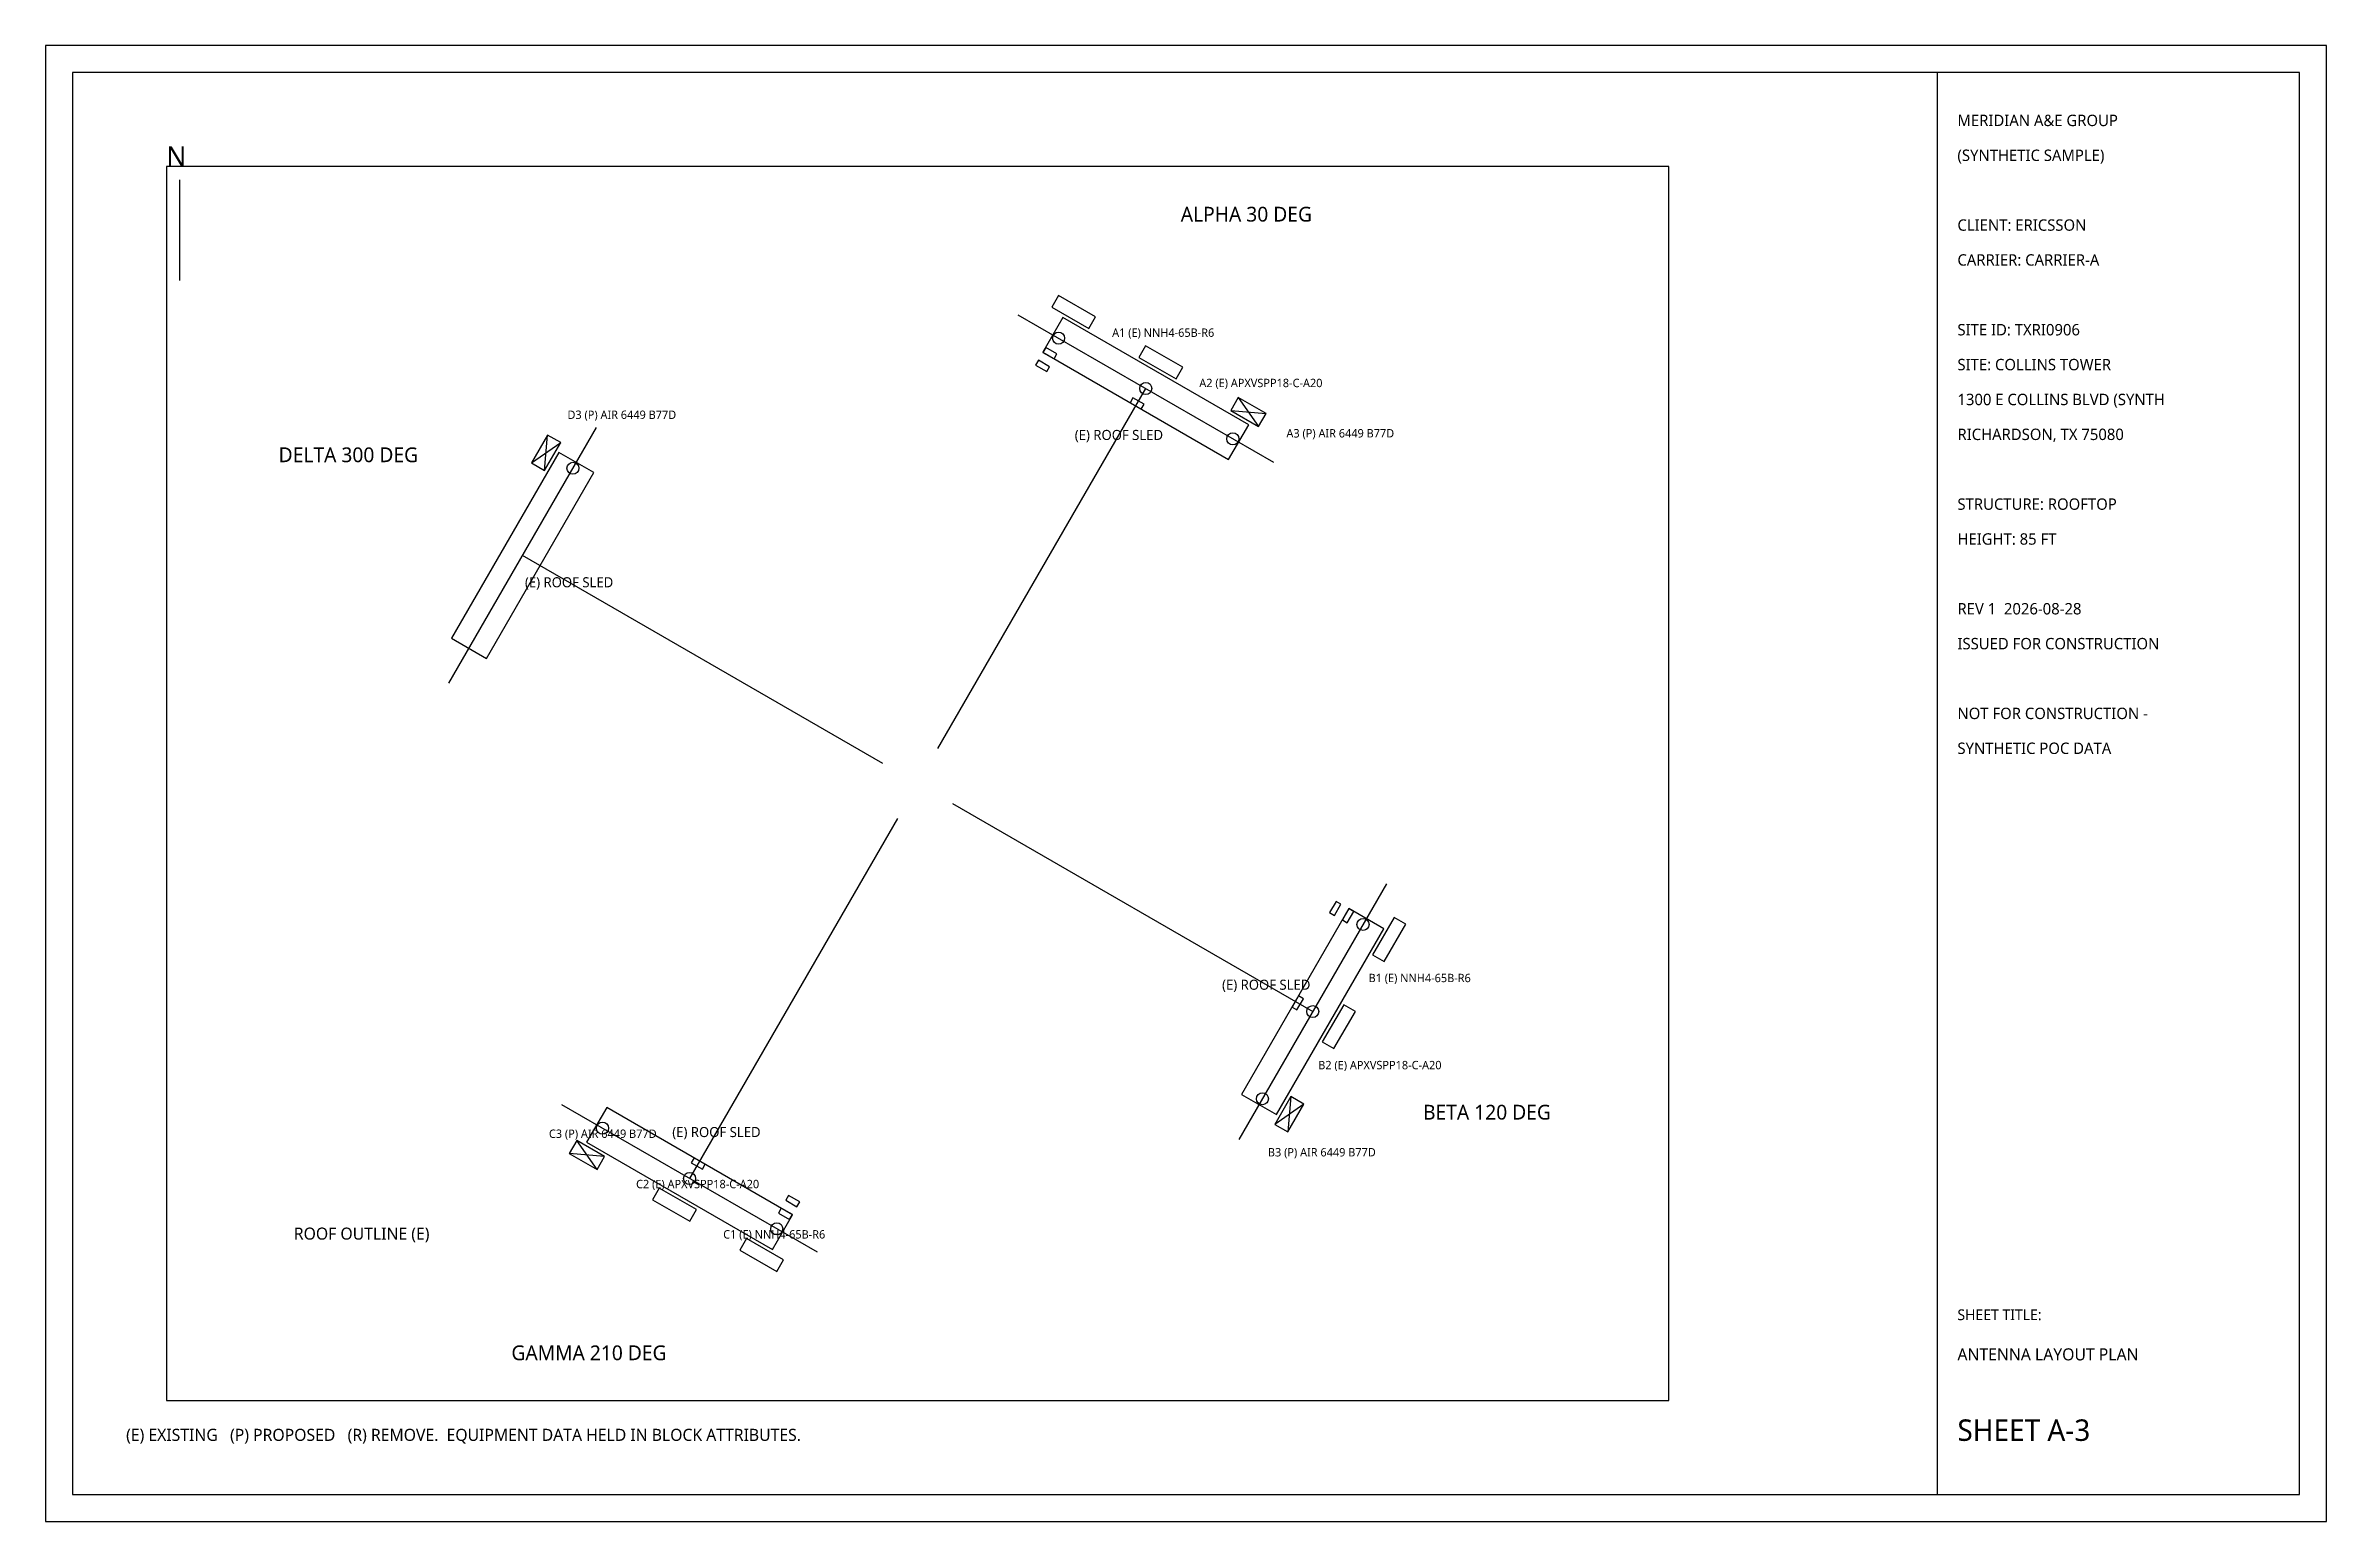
# Model space of a CAD drawing. Extents: x 0 to 1940, y 0 to 220.
# Drawn here: x 800 to 1140, y 0 to 220 of the extents above; entities that cross this region are included whole.
import ezdxf
from ezdxf.enums import TextEntityAlignment as Align

# ---------------------------------------------------------------- set-up
doc = ezdxf.new("R2010")
doc.units = 0
for name, color, linetype in [('A-ANT-EXIST', 8, 'Continuous'), ('A-ANT-NEW', 1, 'Continuous'), ('A-BORDER', 7, 'Continuous'), ('A-MOUNT', 5, 'Continuous'), ('A-RRU-EXIST', 8, 'Continuous'), ('A-STRUCT', 7, 'Continuous'), ('A-TEXT', 7, 'Continuous'), ('A-TITLE', 7, 'Continuous')]:
    doc.layers.add(name, color=color, linetype=linetype)
doc.styles.add('OpenSans', font='OpenSans-Regular.ttf')

msp = doc.modelspace()

# ---------------------------------------------------------------- texts
at = {"layer": 'A-TEXT', "style": 'OpenSans'}
for s, height, p in [('N', 3, (818, 202)), ('ROOF OUTLINE (E)', 1.8, (837, 42)), ('(E) EXISTING   (P) PROPOSED   (R) REMOVE.  EQUIPMENT DATA HELD IN BLOCK ATTRIBUTES.', 1.8, (812, 12))]:
    msp.add_text(s, height=height, dxfattribs=at).set_placement(p)
for s, height, p in [('ALPHA 30 DEG', 2.2, (979, 194.87)), ('DELTA 300 DEG', 2.2, (845.13, 159)), ('(E) ROOF SLED', 1.5, (960, 161.96)), ('(E) ROOF SLED', 1.5, (878.04, 140)), ('(E) ROOF SLED', 1.5, (981.96, 80)), ('BETA 120 DEG', 2.2, (1014.87, 61)), ('(E) ROOF SLED', 1.5, (900, 58.04)), ('GAMMA 210 DEG', 2.2, (881, 25.13))]:
    msp.add_text(s, height=height, dxfattribs=at).set_placement(p, align=Align.MIDDLE_CENTER)
for s, p in [('A1 (E) NNH4-65B-R6', (958.99, 177.21)), ('A2 (E) APXVSPP18-C-A20', (971.98, 169.71)), ('D3 (P) AIR 6449 B77D', (877.79, 164.97)), ('A3 (P) AIR 6449 B77D', (984.97, 162.21)), ('B1 (E) NNH4-65B-R6', (997.21, 81.01)), ('B2 (E) APXVSPP18-C-A20', (989.71, 68.02)), ('C3 (P) AIR 6449 B77D', (875.03, 57.79)), ('B3 (P) AIR 6449 B77D', (982.21, 55.03)), ('C2 (E) APXVSPP18-C-A20', (888.02, 50.29)), ('C1 (E) NNH4-65B-R6', (901.01, 42.79))]:
    msp.add_text(s, height=1.25, dxfattribs=at).set_placement(p, align=Align.MIDDLE_LEFT)
at = {"layer": 'A-TITLE', "style": 'OpenSans'}
for s, height, p in [('MERIDIAN A&E GROUP', 1.7, (1085, 208)), ('(SYNTHETIC SAMPLE)', 1.7, (1085, 202.8)), ('CLIENT: ERICSSON', 1.7, (1085, 192.4)), ('CARRIER: CARRIER-A', 1.7, (1085, 187.2)), ('SITE ID: TXRI0906', 1.7, (1085, 176.8)), ('SITE: COLLINS TOWER', 1.7, (1085, 171.6)), ('1300 E COLLINS BLVD (SYNTH', 1.7, (1085, 166.4)), ('RICHARDSON, TX 75080', 1.7, (1085, 161.2)), ('STRUCTURE: ROOFTOP', 1.7, (1085, 150.8)), ('HEIGHT: 85 FT', 1.7, (1085, 145.6)), ('REV 1  2026-08-28', 1.7, (1085, 135.2)), ('ISSUED FOR CONSTRUCTION', 1.7, (1085, 130)), ('NOT FOR CONSTRUCTION -', 1.7, (1085, 119.6)), ('SYNTHETIC POC DATA', 1.7, (1085, 114.4)), ('SHEET TITLE:', 1.6, (1085, 30)), ('ANTENNA LAYOUT PLAN', 1.8, (1085, 24)), ('SHEET A-3', 3.2, (1085, 12))]:
    msp.add_text(s, height=height, dxfattribs=at).set_placement(p)

# ---------------------------------------------------------------- blocks, each defined once
blk = doc.blocks.new('SLED')
blk.add_lwpolyline([(-16, -3), (16, -3), (16, 3), (-16, 3)], close=True)
at = {"flags": 1}
for tag, p in [('SECTOR', (0, -3)), ('STATUS', (0, -4.6))]:
    blk.add_attdef(tag, p, '', height=1.2, dxfattribs=at)
blk = doc.blocks.new('PIPE')
blk.add_circle((0, 0), 0.9)
at = {"flags": 1}
for tag, p in [('SECTOR', (0, -3)), ('POSITION', (0, -4.6)), ('STATUS', (0, -6.2))]:
    blk.add_attdef(tag, p, '', height=1.2, dxfattribs=at)
blk = doc.blocks.new('ANT_PANEL')
blk.add_lwpolyline([(-4, 0), (4, 0), (4, 2.5), (-4, 2.5)], close=True)
at = {"flags": 1}
for tag, p in [('SECTOR', (0, -3)), ('POSITION', (0, -4.6)), ('STATUS', (0, -9.4)), ('MFR', (0, -6.2)), ('MODEL', (0, -7.8)), ('AZIMUTH', (0, -11)), ('RAD_CENTER_FT', (0, -12.6)), ('MECH_TILT', (0, -14.2))]:
    blk.add_attdef(tag, p, '', height=1.2, dxfattribs=at)
blk = doc.blocks.new('RRU')
blk.add_lwpolyline([(-1.6, 0), (1.6, 0), (1.6, 1.4), (-1.6, 1.4)], close=True)
at = {"flags": 1}
for tag, p in [('SECTOR', (0, -3)), ('POSITION', (0, -4.6)), ('MODEL', (0, -6.2)), ('STATUS', (0, -7.8)), ('BANDS', (0, -9.4))]:
    blk.add_attdef(tag, p, '', height=1.2, dxfattribs=at)
blk = doc.blocks.new('AAU')
for p, q in [((-3, 0), (3, 2.8)), ((-3, 2.8), (3, 0))]:
    blk.add_line(p, q)
blk.add_lwpolyline([(-3, 0), (3, 0), (3, 2.8), (-3, 2.8)], close=True)
at = {"flags": 1}
for tag, p in [('SECTOR', (0, -3)), ('POSITION', (0, -4.6)), ('STATUS', (0, -9.4)), ('MFR', (0, -6.2)), ('MODEL', (0, -7.8)), ('AZIMUTH', (0, -11)), ('RAD_CENTER_FT', (0, -12.6)), ('MECH_TILT', (0, -14.2))]:
    blk.add_attdef(tag, p, '', height=1.2, dxfattribs=at)

# ---------------------------------------------------------------- linework, layer by layer
at = {"layer": 'A-BORDER'}
for points in [[(800, 0), (1140, 0), (1140, 220), (800, 220)], [(804, 4), (1136, 4), (1136, 216), (804, 216)]]:
    msp.add_lwpolyline(points, close=True, dxfattribs=at)
at = {"layer": 'A-MOUNT'}
for p, q in [((944.95, 179.89), (983.05, 157.89)), ((933, 115.2), (964, 168.89)), ((860.11, 124.95), (882.11, 163.05)), ((924.8, 113), (871.11, 144)), ((935.2, 107), (988.89, 76)), ((927, 104.8), (896, 51.11)), ((999.89, 95.05), (977.89, 56.95)), ((915.05, 40.11), (876.95, 62.11))]:
    msp.add_line(p, q, dxfattribs=at)
at = {"layer": 'A-STRUCT'}
msp.add_lwpolyline([(818, 18), (1042, 18), (1042, 202), (818, 202)], close=True, dxfattribs=at)
at = {"layer": 'A-TEXT'}
msp.add_line((820, 185), (820, 200), dxfattribs=at)
at = {"layer": 'A-TITLE'}
msp.add_lwpolyline([(1082, 4), (1136, 4), (1136, 216), (1082, 216)], close=True, dxfattribs=at)

# ---------------------------------------------------------------- block references
at = {"layer": 'A-ANT-EXIST', "xscale": 0.8, "yscale": 0.8}
for p, rotation in [((952.76, 179.42), -30), ((965.75, 171.92), -30), ((999.42, 87.24), -120), ((991.92, 74.25), -120), ((894.25, 48.08), -210), ((907.24, 40.58), -210)]:
    msp.add_blockref('ANT_PANEL', p, dxfattribs=dict(at, rotation=rotation))
at = {"layer": 'A-ANT-NEW', "xscale": 0.8, "yscale": 0.8}
for p, rotation in [((978.74, 164.42), -30), ((875.58, 158.74), -300), ((984.42, 61.26), -120), ((881.26, 55.58), -210)]:
    msp.add_blockref('AAU', p, dxfattribs=dict(at, rotation=rotation))
at = {"layer": 'A-MOUNT'}
for p, rotation in [((964, 168.89), -30), ((871.11, 144), -300), ((988.89, 76), -120), ((896, 51.11), -210)]:
    msp.add_blockref('SLED', p, dxfattribs=dict(at, rotation=rotation))
for p in [(951.01, 176.39), (964, 168.89), (976.99, 161.39), (878.61, 156.99), (996.39, 88.99), (988.89, 76), (981.39, 63.01), (883.01, 58.61), (896, 51.11), (908.99, 43.61)]:
    msp.add_blockref('PIPE', p, dxfattribs=at)
at = {"layer": 'A-RRU-EXIST', "xscale": 0.6, "yscale": 0.6}
for p, rotation in [((949.51, 173.79), -30), ((948.41, 171.89), -30), ((962.5, 166.29), -30), ((991.89, 91.59), -120), ((993.79, 90.49), -120), ((986.29, 77.5), -120), ((897.5, 53.71), -210), ((911.59, 48.11), -210), ((910.49, 46.21), -210)]:
    msp.add_blockref('RRU', p, dxfattribs=dict(at, rotation=rotation))

msp.set_redraw_order([(e.dxf.handle, doc.entitydb.next_handle()) for e in msp.query("TEXT MTEXT ATTDEF DIMENSION ARC_DIMENSION")])  # texts and dimensions are drawn at this point

doc.saveas('drawing.dxf')
